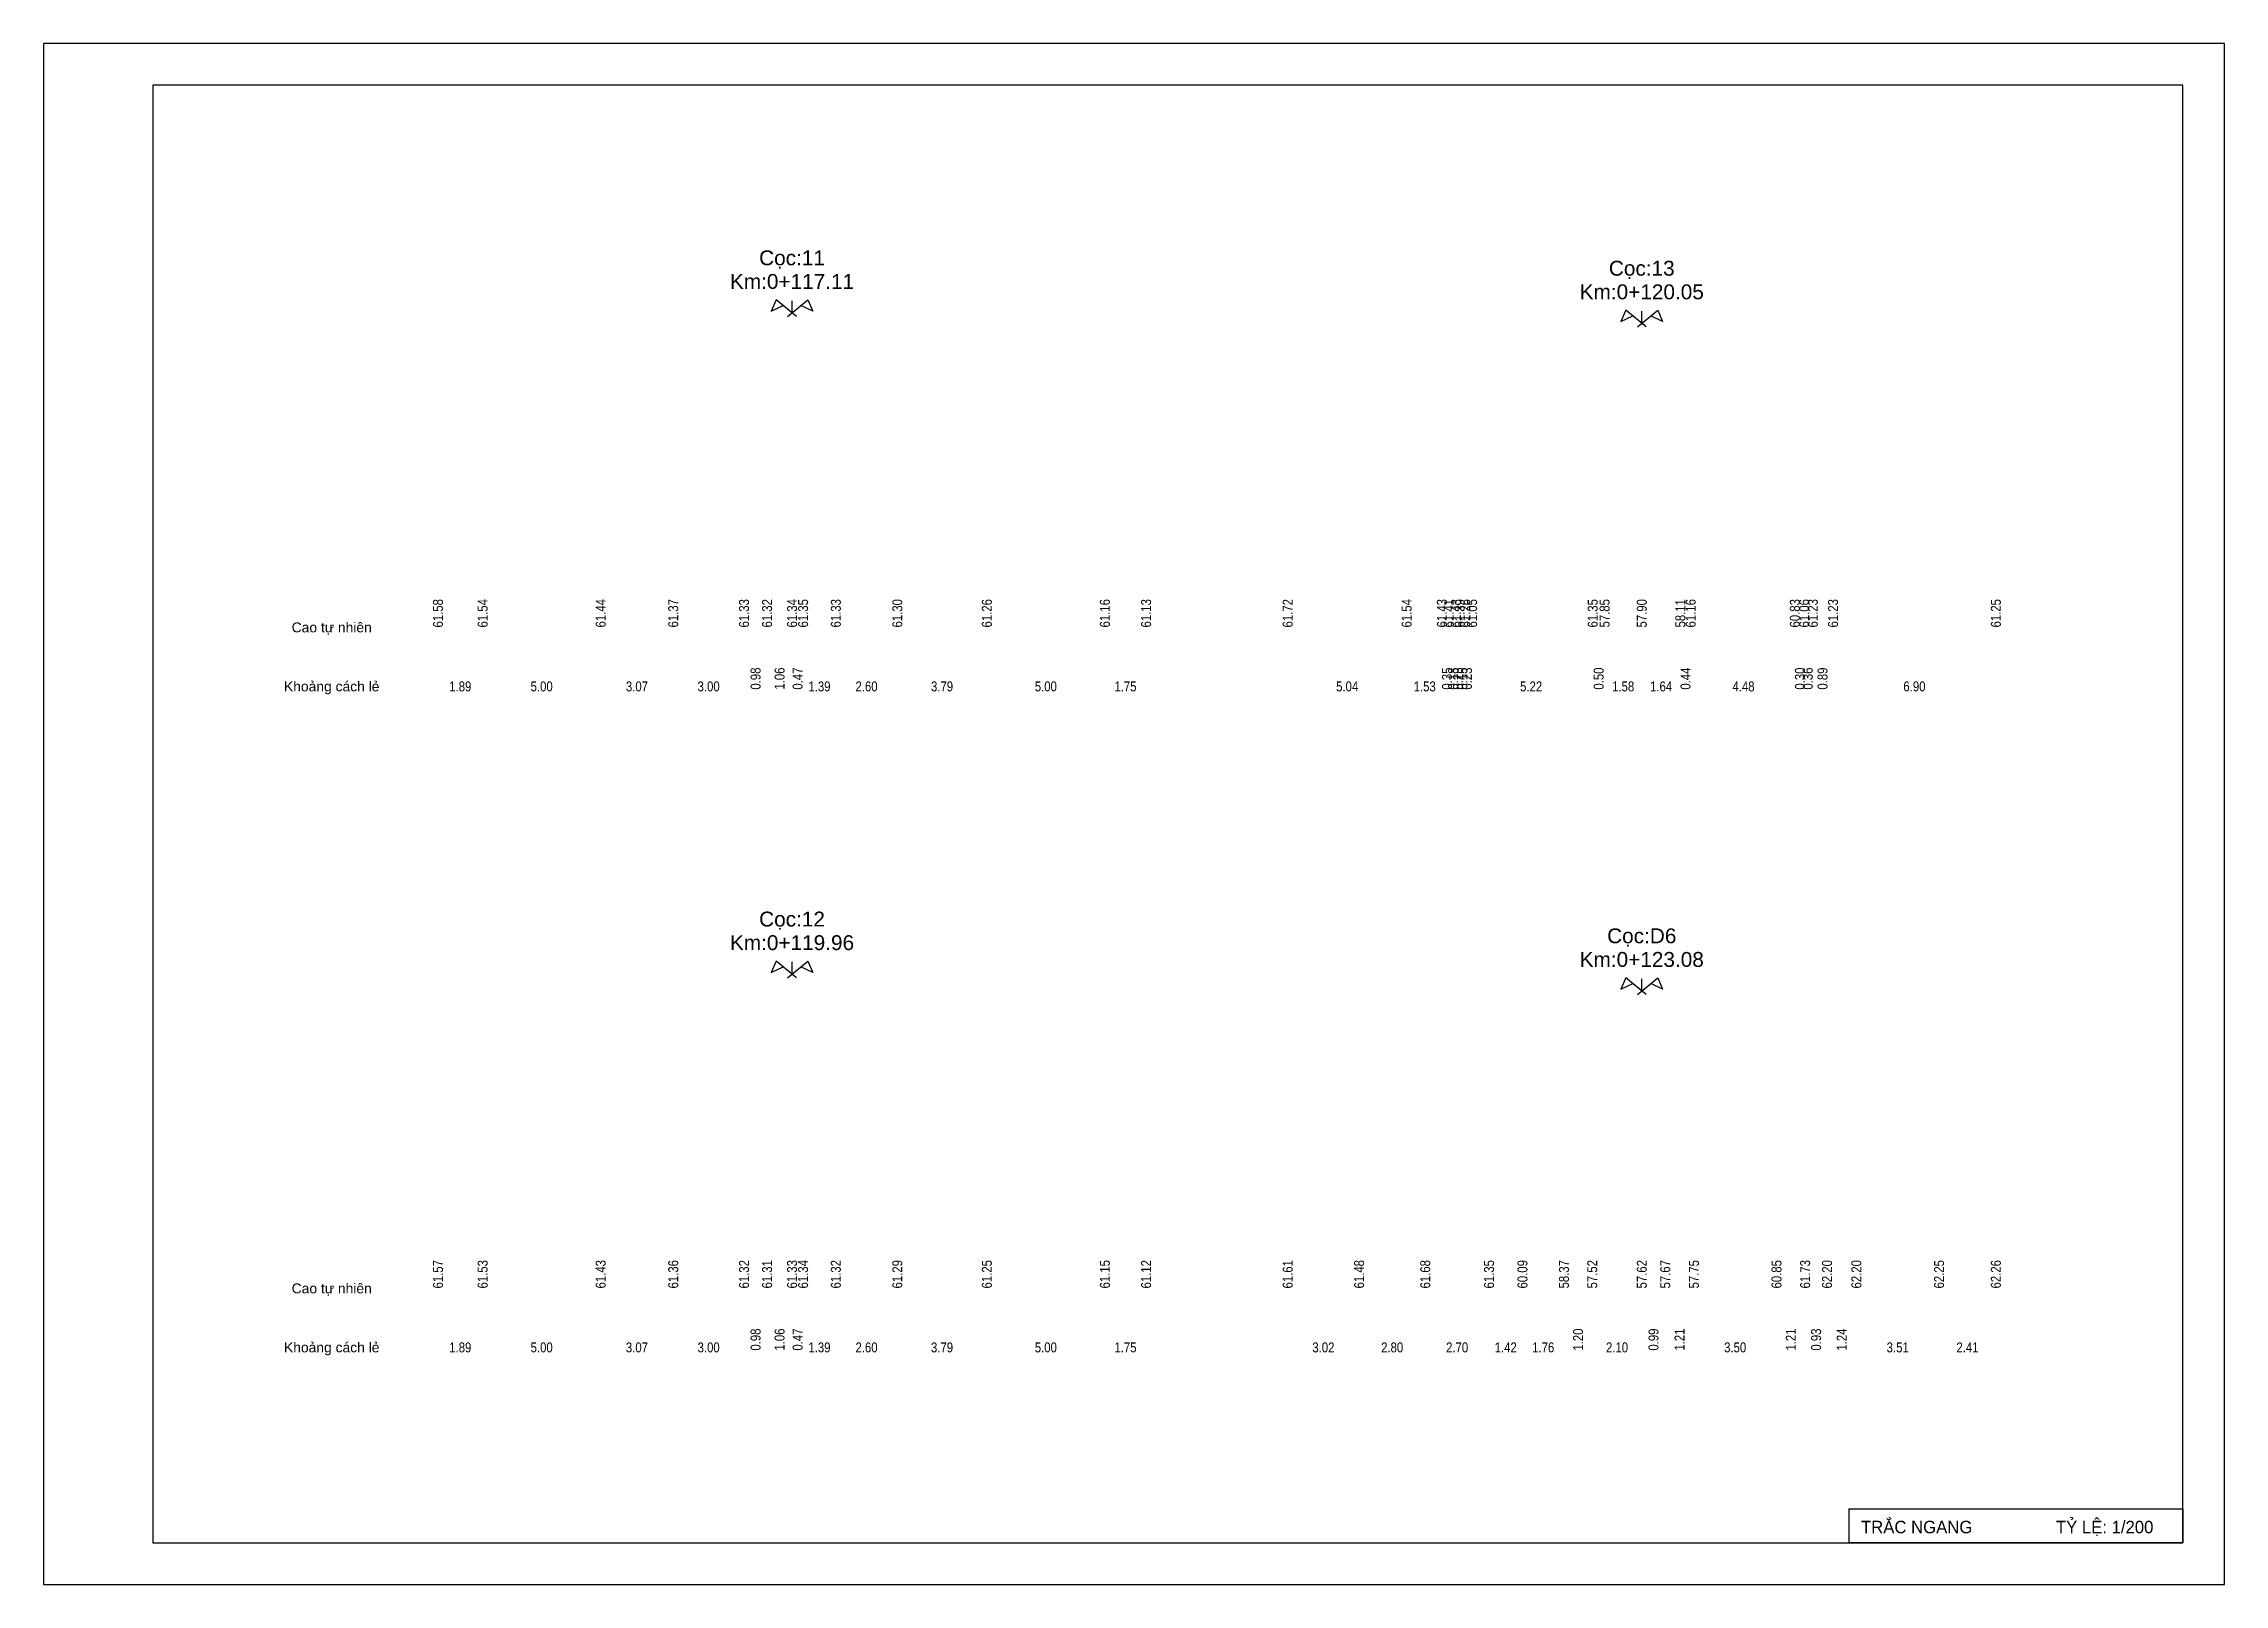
# Model space of a CAD drawing. Header units: feet. Extents: x 2360 to 4597, y 3667 to 5067.
# Drawn here: x 3553.8 to 3646.2, y 4157.2 to 4222.4 of the extents above; entities that cross this region are included whole.
import ezdxf
from ezdxf.enums import TextEntityAlignment as Align

# ---------------------------------------------------------------- set-up
doc = ezdxf.new("R2010")
doc.units = ezdxf.units.FT
doc.header["$MEASUREMENT"] = 0
for name, color, linetype in [('COSBD', 104, 'Continuous'), ('DAU_CO', 3, 'Continuous'), ('K-TEN', 30, 'Continuous'), ('SO-HOA', 34, 'Continuous'), ('TEXT', 7, 'Continuous'), ('Tieu-De', 4, 'Continuous'), ('XANH', 3, 'Continuous')]:
    doc.layers.add(name, color=color, linetype=linetype)
doc.layers.get('COSBD').off()
doc.styles.add('Kten1', font='VHAVAN.TTF')
doc.styles.get("Standard").update_dxf_attribs({"font": 'VHARIALN.TTF', "height": 2})
doc.styles.add('STYLE1', font='VNARIAL.TTF')

msp = doc.modelspace()

# ---------------------------------------------------------------- texts
at = {"layer": 'Tieu-De', "style": 'STYLE1'}
for s, p in [('Cao tù nhiªn', (3566.047, 4197.7)), ('Kho¶ng c¸ch lÎ', (3566.047, 4195.2)), ('Cao tù nhiªn', (3566.047, 4169.7)), ('Kho¶ng c¸ch lÎ', (3566.047, 4167.2))]:
    msp.add_text(s, height=0.42, dxfattribs=at).set_placement(p, align=Align.MIDDLE_CENTER)
at = {"layer": 'XANH', "style": 'STYLE1'}
for s, p in [('Cäc:11', (3585.547, 4213.04)), ('Cäc:13', (3621.547, 4212.6)), ('Km:0+117.11', (3585.547, 4212.04)), ('Km:0+120.05', (3621.547, 4211.6)), ('Cäc:12', (3585.547, 4185.03)), ('Km:0+119.96', (3585.547, 4184.03)), ('Cäc:D6', (3621.547, 4184.32)), ('Km:0+123.08', (3621.547, 4183.32))]:
    msp.add_text(s, height=0.63, dxfattribs=at).set_placement(p, align=Align.CENTER)
at = {"layer": 'XANH'}
for s, p in [('61.58', (3570.547, 4198.9)), ('61.54', (3572.44, 4198.9)), ('61.44', (3577.44, 4198.9)), ('61.37', (3580.514, 4198.9)), ('61.33', (3583.513, 4198.9)), ('61.32', (3584.49, 4198.9)), ('61.34', (3585.547, 4198.9)), ('61.35', (3586.016, 4198.9)), ('61.33', (3587.402, 4198.9)), ('61.30', (3590.006, 4198.9)), ('61.26', (3593.8, 4198.9)), ('61.16', (3598.8, 4198.9)), ('61.13', (3600.547, 4198.9)), ('61.72', (3606.547, 4198.9)), ('61.54', (3611.585, 4198.9)), ('61.43', (3613.078, 4198.9)), ('61.41', (3613.374, 4198.9)), ('61.43', (3613.673, 4198.9)), ('61.39', (3613.832, 4198.9)), ('61.26', (3614.067, 4198.9)), ('61.05', (3614.358, 4198.9)), ('61.35', (3619.469, 4198.9)), ('57.85', (3619.971, 4198.9)), ('57.90', (3621.547, 4198.9)), ('58.11', (3623.182, 4198.9)), ('61.16', (3623.618, 4198.9)), ('60.83', (3628.031, 4198.9)), ('61.06', (3628.43, 4198.9)), ('61.23', (3628.793, 4198.9)), ('61.23', (3629.648, 4198.9)), ('61.25', (3636.547, 4198.9)), ('0.98', (3584.002, 4196)), ('1.06', (3585.019, 4196)), ('0.47', (3585.782, 4196)), ('0.35', (3613.292, 4196)), ('0.18', (3613.557, 4196)), ('0.23', (3613.761, 4196)), ('0.15', (3613.95, 4196)), ('0.23', (3614.138, 4196)), ('0.50', (3619.72, 4196)), ('0.44', (3623.4, 4196)), ('0.30', (3628.247, 4196)), ('0.36', (3628.58, 4196)), ('0.89', (3629.205, 4196)), ('61.57', (3570.547, 4170.9)), ('61.53', (3572.44, 4170.9)), ('61.43', (3577.44, 4170.9)), ('61.36', (3580.514, 4170.9)), ('61.32', (3583.513, 4170.9)), ('61.31', (3584.49, 4170.9)), ('61.33', (3585.547, 4170.9)), ('61.34', (3586.016, 4170.9)), ('61.32', (3587.402, 4170.9)), ('61.29', (3590.006, 4170.9)), ('61.25', (3593.8, 4170.9)), ('61.15', (3598.8, 4170.9)), ('61.12', (3600.547, 4170.9)), ('61.61', (3606.547, 4170.9)), ('61.48', (3609.571, 4170.9)), ('61.68', (3612.374, 4170.9)), ('61.35', (3615.075, 4170.9)), ('60.09', (3616.492, 4170.9)), ('58.37', (3618.249, 4170.9)), ('57.52', (3619.449, 4170.9)), ('57.62', (3621.547, 4170.9)), ('57.67', (3622.541, 4170.9)), ('57.75', (3623.754, 4170.9)), ('60.85', (3627.254, 4170.9)), ('61.73', (3628.468, 4170.9)), ('62.20', (3629.395, 4170.9)), ('62.20', (3630.637, 4170.9)), ('62.25', (3634.142, 4170.9)), ('62.26', (3636.547, 4170.9)), ('0.98', (3584.002, 4168)), ('1.06', (3585.019, 4168)), ('0.47', (3585.782, 4168)), ('1.20', (3618.849, 4168)), ('0.99', (3622.044, 4168)), ('1.21', (3623.148, 4168)), ('1.21', (3627.861, 4168)), ('0.93', (3628.932, 4168)), ('1.24', (3630.016, 4168))]:
    msp.add_text(s, height=0.42, rotation=90, dxfattribs=at).set_placement(p, align=Align.MIDDLE_RIGHT)
for s, p in [('1.89', (3571.494, 4195.2)), ('5.00', (3574.94, 4195.2)), ('3.07', (3578.977, 4195.2)), ('3.00', (3582.014, 4195.2)), ('1.39', (3586.709, 4195.2)), ('2.60', (3588.704, 4195.2)), ('3.79', (3591.903, 4195.2)), ('5.00', (3596.3, 4195.2)), ('1.75', (3599.674, 4195.2)), ('5.04', (3609.066, 4195.2)), ('1.53', (3612.351, 4195.2)), ('5.22', (3616.86, 4195.2)), ('1.58', (3620.759, 4195.2)), ('1.64', (3622.365, 4195.2)), ('4.48', (3625.856, 4195.2)), ('6.90', (3633.098, 4195.2)), ('1.89', (3571.494, 4167.2)), ('5.00', (3574.94, 4167.2)), ('3.07', (3578.977, 4167.2)), ('3.00', (3582.014, 4167.2)), ('1.39', (3586.709, 4167.2)), ('2.60', (3588.704, 4167.2)), ('3.79', (3591.903, 4167.2)), ('5.00', (3596.3, 4167.2)), ('1.75', (3599.674, 4167.2)), ('3.02', (3608.059, 4167.2)), ('2.80', (3610.973, 4167.2)), ('2.70', (3613.725, 4167.2)), ('1.42', (3615.784, 4167.2)), ('1.76', (3617.371, 4167.2)), ('2.10', (3620.498, 4167.2)), ('3.50', (3625.504, 4167.2)), ('3.51', (3632.39, 4167.2)), ('2.41', (3635.345, 4167.2))]:
    msp.add_text(s, height=0.42, dxfattribs=at).set_placement(p, align=Align.MIDDLE_CENTER)

# ---------------------------------------------------------------- blocks, each defined once
blk = doc.blocks.new('CrSectionFlag')
at = {"layer": 'DAU_CO', "linetype": 'Continuous'}
blk.add_line((0, -2.58), (0, 0), dxfattribs=at)
for points in [[(0.93, -3.35), (-3.37, 0.17), (-4.41, -2.24), (-1.89, -1.04)], [(-0.93, -3.35), (3.37, 0.17), (4.41, -2.24), (1.89, -1.04)]]:
    blk.add_lwpolyline(points, dxfattribs=at)
blk = doc.blocks.new('kt8')
at = {"layer": 'Defpoints', "color": 101}
blk.add_lwpolyline([(-4.2, -1.6), (79.6, -1.6), (79.6, 57.6), (-4.2, 57.6)], close=True, dxfattribs=at)
at = {"layer": 'K-TEN', "color": 240}
for p, q in [((78, 56), (0, 56)), ((0, 56), (0, 0)), ((78, 0), (78, 56)), ((0, 0), (78, 0))]:
    blk.add_line(p, q, dxfattribs=at)
at = {"layer": 'K-TEN', "color": 231}
for p, q in [((65.163, 1.296), (78, 1.296)), ((78, 1.296), (78, 0)), ((78, 0), (65.163, 0))]:
    blk.add_line(p, q, dxfattribs=at)
blk.add_lwpolyline([(65.163, 1.296), (65.163, 0)], dxfattribs=at)
at = {"layer": 'K-TEN', "style": 'Kten1'}
blk.add_text('Tr¾c ngang                  Tû lÖ: 1/200 ', height=0.48, dxfattribs=at).set_placement((65.636, 0.363))
blk = doc.blocks.new('A$C65290C23')
at = {"layer": 'TEXT', "xscale": 1.102499999999964, "yscale": 1.102499999999964, "zscale": 1.102499999999964}
blk.add_blockref('kt8', (-91.395, 1.764), dxfattribs=at)
blk = doc.blocks.new('A$C159677B4')
at = {"layer": 'COSBD'}
blk.add_blockref('A$C65290C23', (3.636, -65.268), dxfattribs=at)

# ---------------------------------------------------------------- block references
at = {"layer": 'SO-HOA', "color": 2}
msp.add_blockref('A$C159677B4', (3646.23, 4222.43), dxfattribs=at)
at = {"layer": 'SO-HOA', "xscale": 0.1999999999998181, "yscale": 0.1999999999998181, "zscale": 0.1999999999998181}
for p in [(3585.547, 4211.54), (3621.547, 4211.1), (3585.547, 4183.53), (3621.547, 4182.82)]:
    msp.add_blockref('CrSectionFlag', p, dxfattribs=at)

msp.set_redraw_order([(e.dxf.handle, doc.entitydb.next_handle()) for e in msp.query("TEXT MTEXT ATTDEF DIMENSION ARC_DIMENSION")])  # texts and dimensions are drawn at this point

doc.saveas('drawing.dxf')
